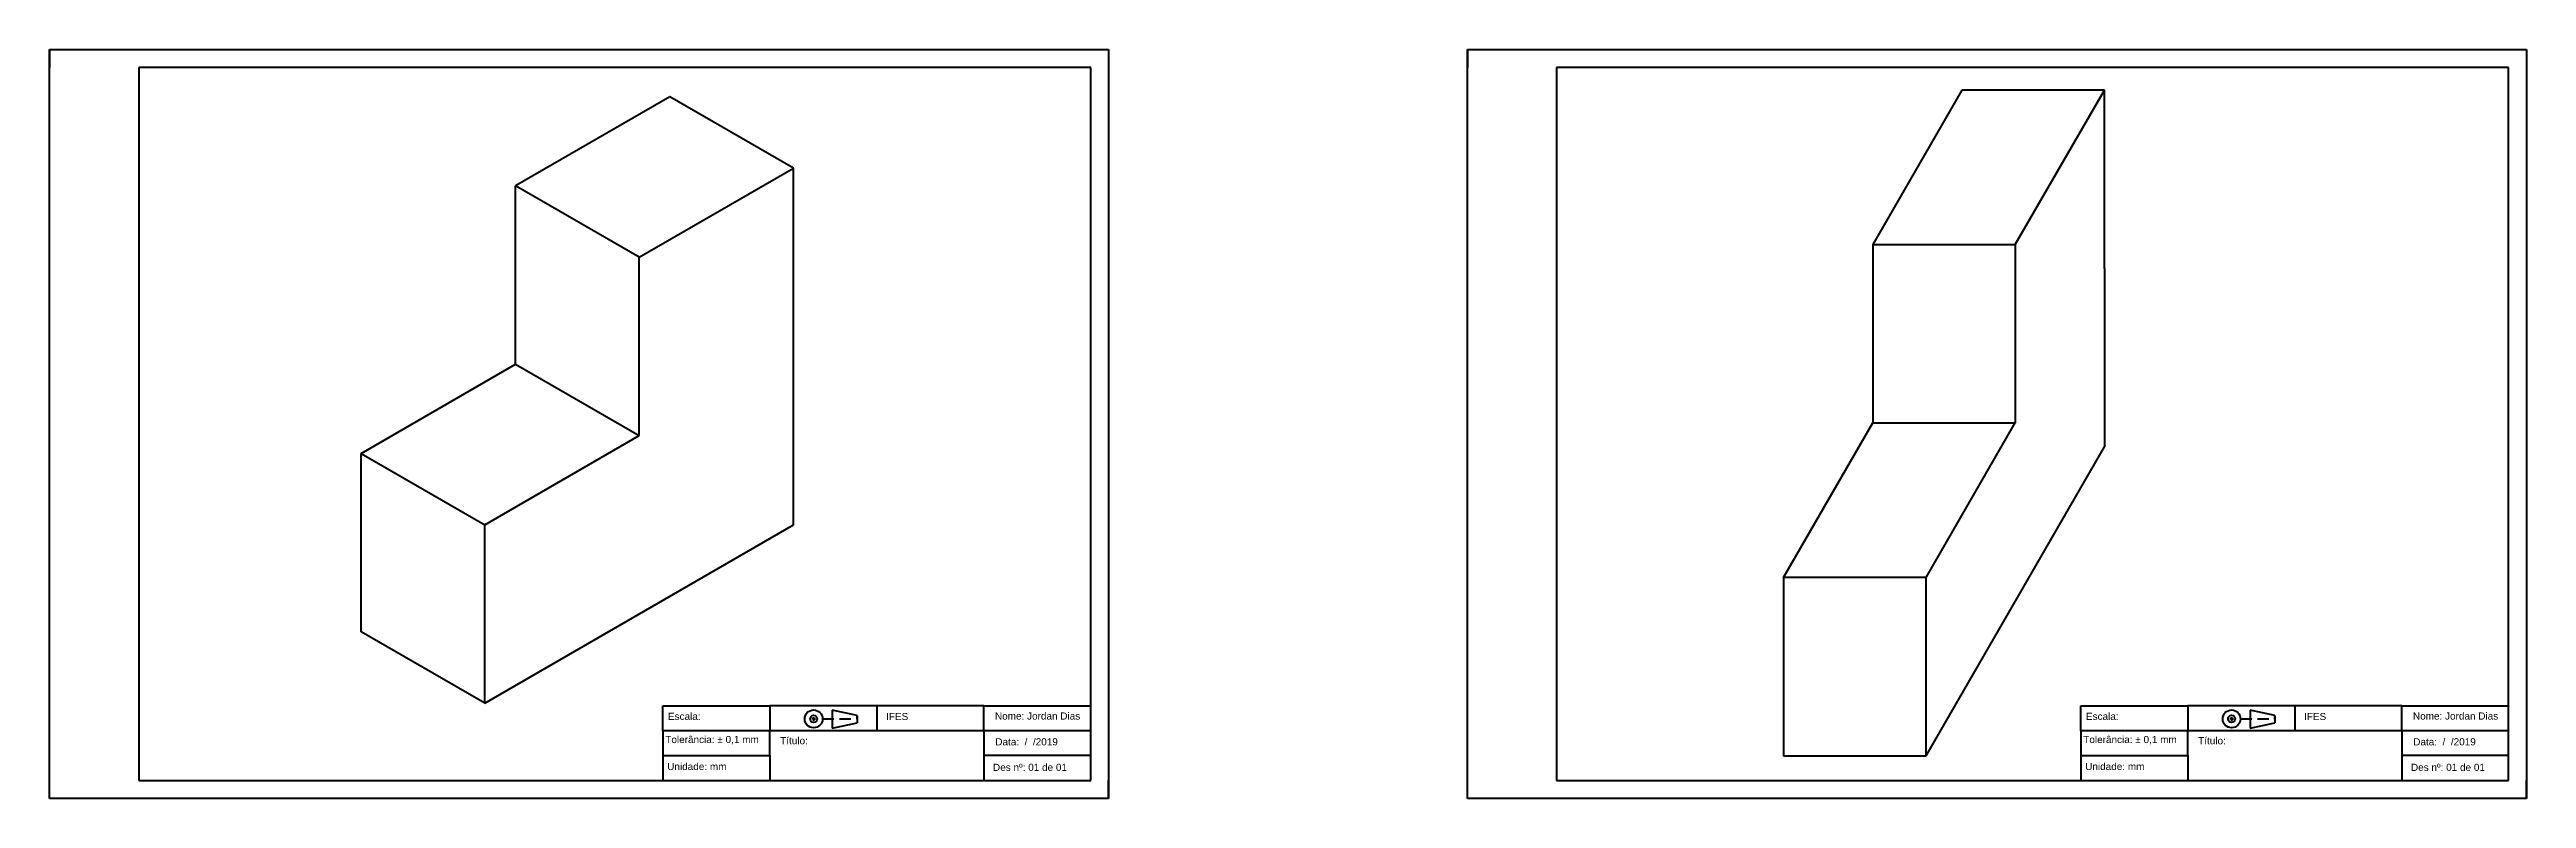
# Model space of a CAD drawing. Header units: millimetres. Extents: x 1304 to 2757, y 1438 to 1648.
# Drawn here: x 1304 to 1999, y 1438 to 1648 of the extents above; entities that cross this region are included whole.
import ezdxf

# ---------------------------------------------------------------- set-up
doc = ezdxf.new("R2010")
doc.units = ezdxf.units.MM
doc.linetypes.add('HIDDEN2', pattern=[4.7625, 3.175, -1.5875])
for name, color, linetype, lineweight in [('Centro', 100, 'Continuous', 100), ('Escondidas', 160, 'HIDDEN2', 50), ('Margem', 10, 'Continuous', 90)]:
    doc.layers.add(name, color=color, linetype=linetype, lineweight=lineweight)
doc.styles.get("Standard").update_dxf_attribs({"font": 'arial.ttf'})

msp = doc.modelspace()

# ---------------------------------------------------------------- texts
at = {"layer": 'Margem', "char_height": 2, "attachment_point": 1}
for s, insert in [('Escala:', (1477.62, 1461.74)), ('IFES', (1538.8, 1461.69)), ('Nome: Jordan Dias', (1569.33, 1461.83)), ('Escala:', (1875.31, 1461.74)), ('IFES', (1936.49, 1461.69)), ('Nome: Jordan Dias', (1967.02, 1461.83)), ('Título:', (1509.1, 1454.9)), ('Data:  /  /2019', (1569.42, 1454.6)), ('Título:', (1906.79, 1454.9)), ('Data:  /  /2019', (1967.1, 1454.6)), ('Unidade: mm', (1477.41, 1447.68)), ('Des nº: 01 de 01', (1568.78, 1447.44)), ('Unidade: mm', (1875.1, 1447.68)), ('Des nº: 01 de 01', (1966.47, 1447.44))]:
    msp.add_mtext(s, dxfattribs=dict(at, insert=insert))
at = {"layer": 'Margem', "char_height": 2, "width": 32.5779, "attachment_point": 1}
for insert in [(1476.87, 1455.24), (1874.56, 1455.24)]:
    msp.add_mtext('\\pt0;Tolerância: ± 0,1 mm', dxfattribs=dict(at, insert=insert))

# ---------------------------------------------------------------- linework, layer by layer
at = {"layer": 'Centro'}
for p, q in [((1329.17, 1642.71), (1329.17, 1442.71)), ((1596.17, 1642.71), (1329.17, 1642.71)), ((1596.17, 1442.71), (1596.17, 1642.71)), ((1726.86, 1642.71), (1726.86, 1442.71)), ((1993.86, 1642.71), (1726.86, 1642.71)), ((1993.86, 1442.71), (1993.86, 1642.71)), ((1476.17, 1456.71), (1476.17, 1463.71)), ((1476.17, 1463.71), (1506.17, 1463.71)), ((1566.17, 1463.71), (1506.17, 1463.71)), ((1506.17, 1463.71), (1506.17, 1456.71)), ((1566.17, 1463.71), (1536.17, 1463.71)), ((1536.17, 1463.71), (1536.17, 1456.71)), ((1566.17, 1456.71), (1566.17, 1463.71)), ((1566.17, 1463.71), (1596.17, 1463.71)), ((1873.86, 1456.71), (1873.86, 1463.71)), ((1873.86, 1463.71), (1903.86, 1463.71)), ((1963.86, 1463.71), (1903.86, 1463.71)), ((1903.86, 1463.71), (1903.86, 1456.71)), ((1963.86, 1463.71), (1933.86, 1463.71)), ((1933.86, 1463.71), (1933.86, 1456.71)), ((1963.86, 1456.71), (1963.86, 1463.71)), ((1963.86, 1463.71), (1993.86, 1463.71)), ((1506.17, 1456.71), (1476.17, 1456.71)), ((1476.17, 1456.71), (1476.17, 1449.71)), ((1506.17, 1449.71), (1506.17, 1456.71)), ((1566.17, 1456.71), (1506.17, 1456.71)), ((1596.17, 1456.71), (1566.17, 1456.71)), ((1566.17, 1456.71), (1566.17, 1449.71)), ((1596.17, 1449.71), (1596.17, 1456.71)), ((1903.86, 1456.71), (1873.86, 1456.71)), ((1873.86, 1456.71), (1873.86, 1449.71)), ((1903.86, 1449.71), (1903.86, 1456.71)), ((1963.86, 1456.71), (1903.86, 1456.71)), ((1993.86, 1456.71), (1963.86, 1456.71)), ((1963.86, 1456.71), (1963.86, 1449.71)), ((1993.86, 1449.71), (1993.86, 1456.71)), ((1476.17, 1449.71), (1506.17, 1449.71)), ((1476.17, 1449.71), (1476.17, 1442.71)), ((1506.17, 1449.71), (1506.17, 1442.71)), ((1596.17, 1449.71), (1566.17, 1449.71)), ((1566.17, 1449.71), (1566.17, 1442.71)), ((1596.17, 1442.71), (1596.17, 1449.71)), ((1873.86, 1449.71), (1903.86, 1449.71)), ((1873.86, 1449.71), (1873.86, 1442.71)), ((1903.86, 1449.71), (1903.86, 1442.71)), ((1993.86, 1449.71), (1963.86, 1449.71)), ((1963.86, 1449.71), (1963.86, 1442.71)), ((1993.86, 1442.71), (1993.86, 1449.71)), ((1329.17, 1442.71), (1596.17, 1442.71)), ((1726.86, 1442.71), (1993.86, 1442.71))]:
    msp.add_line(p, q, dxfattribs=at)
at = {"layer": 'Escondidas'}
for p, q in [((1520.97, 1460.02), (1529.17, 1460.02)), ((1918.66, 1460.02), (1926.85, 1460.02))]:
    msp.add_line(p, q, dxfattribs=at)
at = {"layer": 'Margem'}
for p, q in [((1304.17, 1647.71), (1601.17, 1647.71)), ((1304.17, 1437.71), (1304.17, 1647.71)), ((1304.17, 1647.71), (1304.17, 1642.71)), ((1601.17, 1647.71), (1601.17, 1437.71)), ((1601.17, 1647.71), (1601.17, 1642.71)), ((1701.86, 1647.71), (1998.86, 1647.71)), ((1701.86, 1437.71), (1701.86, 1647.71)), ((1701.86, 1647.71), (1701.86, 1642.71)), ((1998.86, 1647.71), (1998.86, 1437.71)), ((1998.86, 1647.71), (1998.86, 1642.71)), ((1478.18, 1634.47), (1434.88, 1609.47)), ((1512.82, 1614.47), (1478.18, 1634.47)), ((1840.5, 1636.3), (1815.5, 1593)), ((1880.5, 1636.3), (1840.5, 1636.3)), ((1855.5, 1593), (1880.5, 1636.3)), ((1880.5, 1586.3), (1880.5, 1636.3)), ((1469.52, 1589.47), (1512.82, 1614.47)), ((1512.82, 1514.47), (1512.82, 1614.47)), ((1469.52, 1589.47), (1434.88, 1609.47)), ((1434.88, 1559.47), (1434.88, 1609.47)), ((1815.5, 1593), (1855.5, 1593)), ((1815.5, 1593), (1815.5, 1543)), ((1855.5, 1593), (1855.5, 1543)), ((1469.52, 1539.47), (1469.52, 1589.47)), ((1880.5, 1586.3), (1880.5, 1536.3)), ((1391.58, 1534.47), (1434.88, 1559.47)), ((1434.88, 1559.47), (1469.52, 1539.47)), ((1790.5, 1499.7), (1815.5, 1543)), ((1815.5, 1543), (1855.5, 1543)), ((1830.5, 1499.7), (1855.5, 1543)), ((1426.22, 1514.47), (1469.52, 1539.47)), ((1830.5, 1449.7), (1880.5, 1536.3)), ((1391.58, 1484.47), (1391.58, 1534.47)), ((1391.58, 1534.47), (1426.22, 1514.47)), ((1426.22, 1464.47), (1426.22, 1514.47)), ((1426.22, 1464.47), (1512.82, 1514.47)), ((1830.5, 1499.7), (1790.5, 1499.7)), ((1790.5, 1499.7), (1790.5, 1449.7)), ((1830.5, 1449.7), (1830.5, 1499.7)), ((1426.22, 1464.47), (1391.58, 1484.47)), ((1518.47, 1460.02), (1517.97, 1460.02)), ((1518.47, 1460.52), (1518.47, 1460.02)), ((1518.47, 1460.02), (1518.47, 1459.52)), ((1518.47, 1460.02), (1518.97, 1460.02)), ((1523.65, 1462.46), (1523.65, 1459.96)), ((1530.65, 1460.96), (1523.65, 1462.46)), ((1523.65, 1459.96), (1523.65, 1457.46)), ((1523.65, 1457.46), (1530.65, 1458.96)), ((1530.65, 1459.96), (1530.65, 1460.96)), ((1530.65, 1460.96), (1530.65, 1458.96)), ((1916.16, 1460.02), (1915.66, 1460.02)), ((1916.16, 1460.52), (1916.16, 1460.02)), ((1916.16, 1460.02), (1916.16, 1459.52)), ((1916.16, 1460.02), (1916.66, 1460.02)), ((1921.33, 1462.46), (1921.33, 1459.96)), ((1928.33, 1460.96), (1921.33, 1462.46)), ((1921.33, 1459.96), (1921.33, 1457.46)), ((1921.33, 1457.46), (1928.33, 1458.96)), ((1928.33, 1459.96), (1928.33, 1460.96)), ((1928.33, 1460.96), (1928.33, 1458.96)), ((1518.47, 1457.02), (1518.47, 1457.02)), ((1916.16, 1457.02), (1916.16, 1457.02)), ((1790.5, 1449.7), (1830.5, 1449.7)), ((1304.17, 1437.71), (1304.17, 1442.71)), ((1601.17, 1437.71), (1601.17, 1442.71)), ((1701.86, 1437.71), (1701.86, 1442.71)), ((1998.86, 1437.71), (1998.86, 1442.71)), ((1601.17, 1437.71), (1304.17, 1437.71)), ((1998.86, 1437.71), (1701.86, 1437.71))]:
    msp.add_line(p, q, dxfattribs=at)
for centre, radius in [((1518.47, 1460.02), 2.5), ((1518.47, 1460.02), 1), ((1916.16, 1460.02), 2.5), ((1916.16, 1460.02), 1)]:
    msp.add_circle(centre, radius, dxfattribs=at)

msp.set_redraw_order([(e.dxf.handle, doc.entitydb.next_handle()) for e in msp.query("TEXT MTEXT ATTDEF DIMENSION ARC_DIMENSION")])  # texts and dimensions are drawn at this point

doc.saveas('drawing.dxf')
